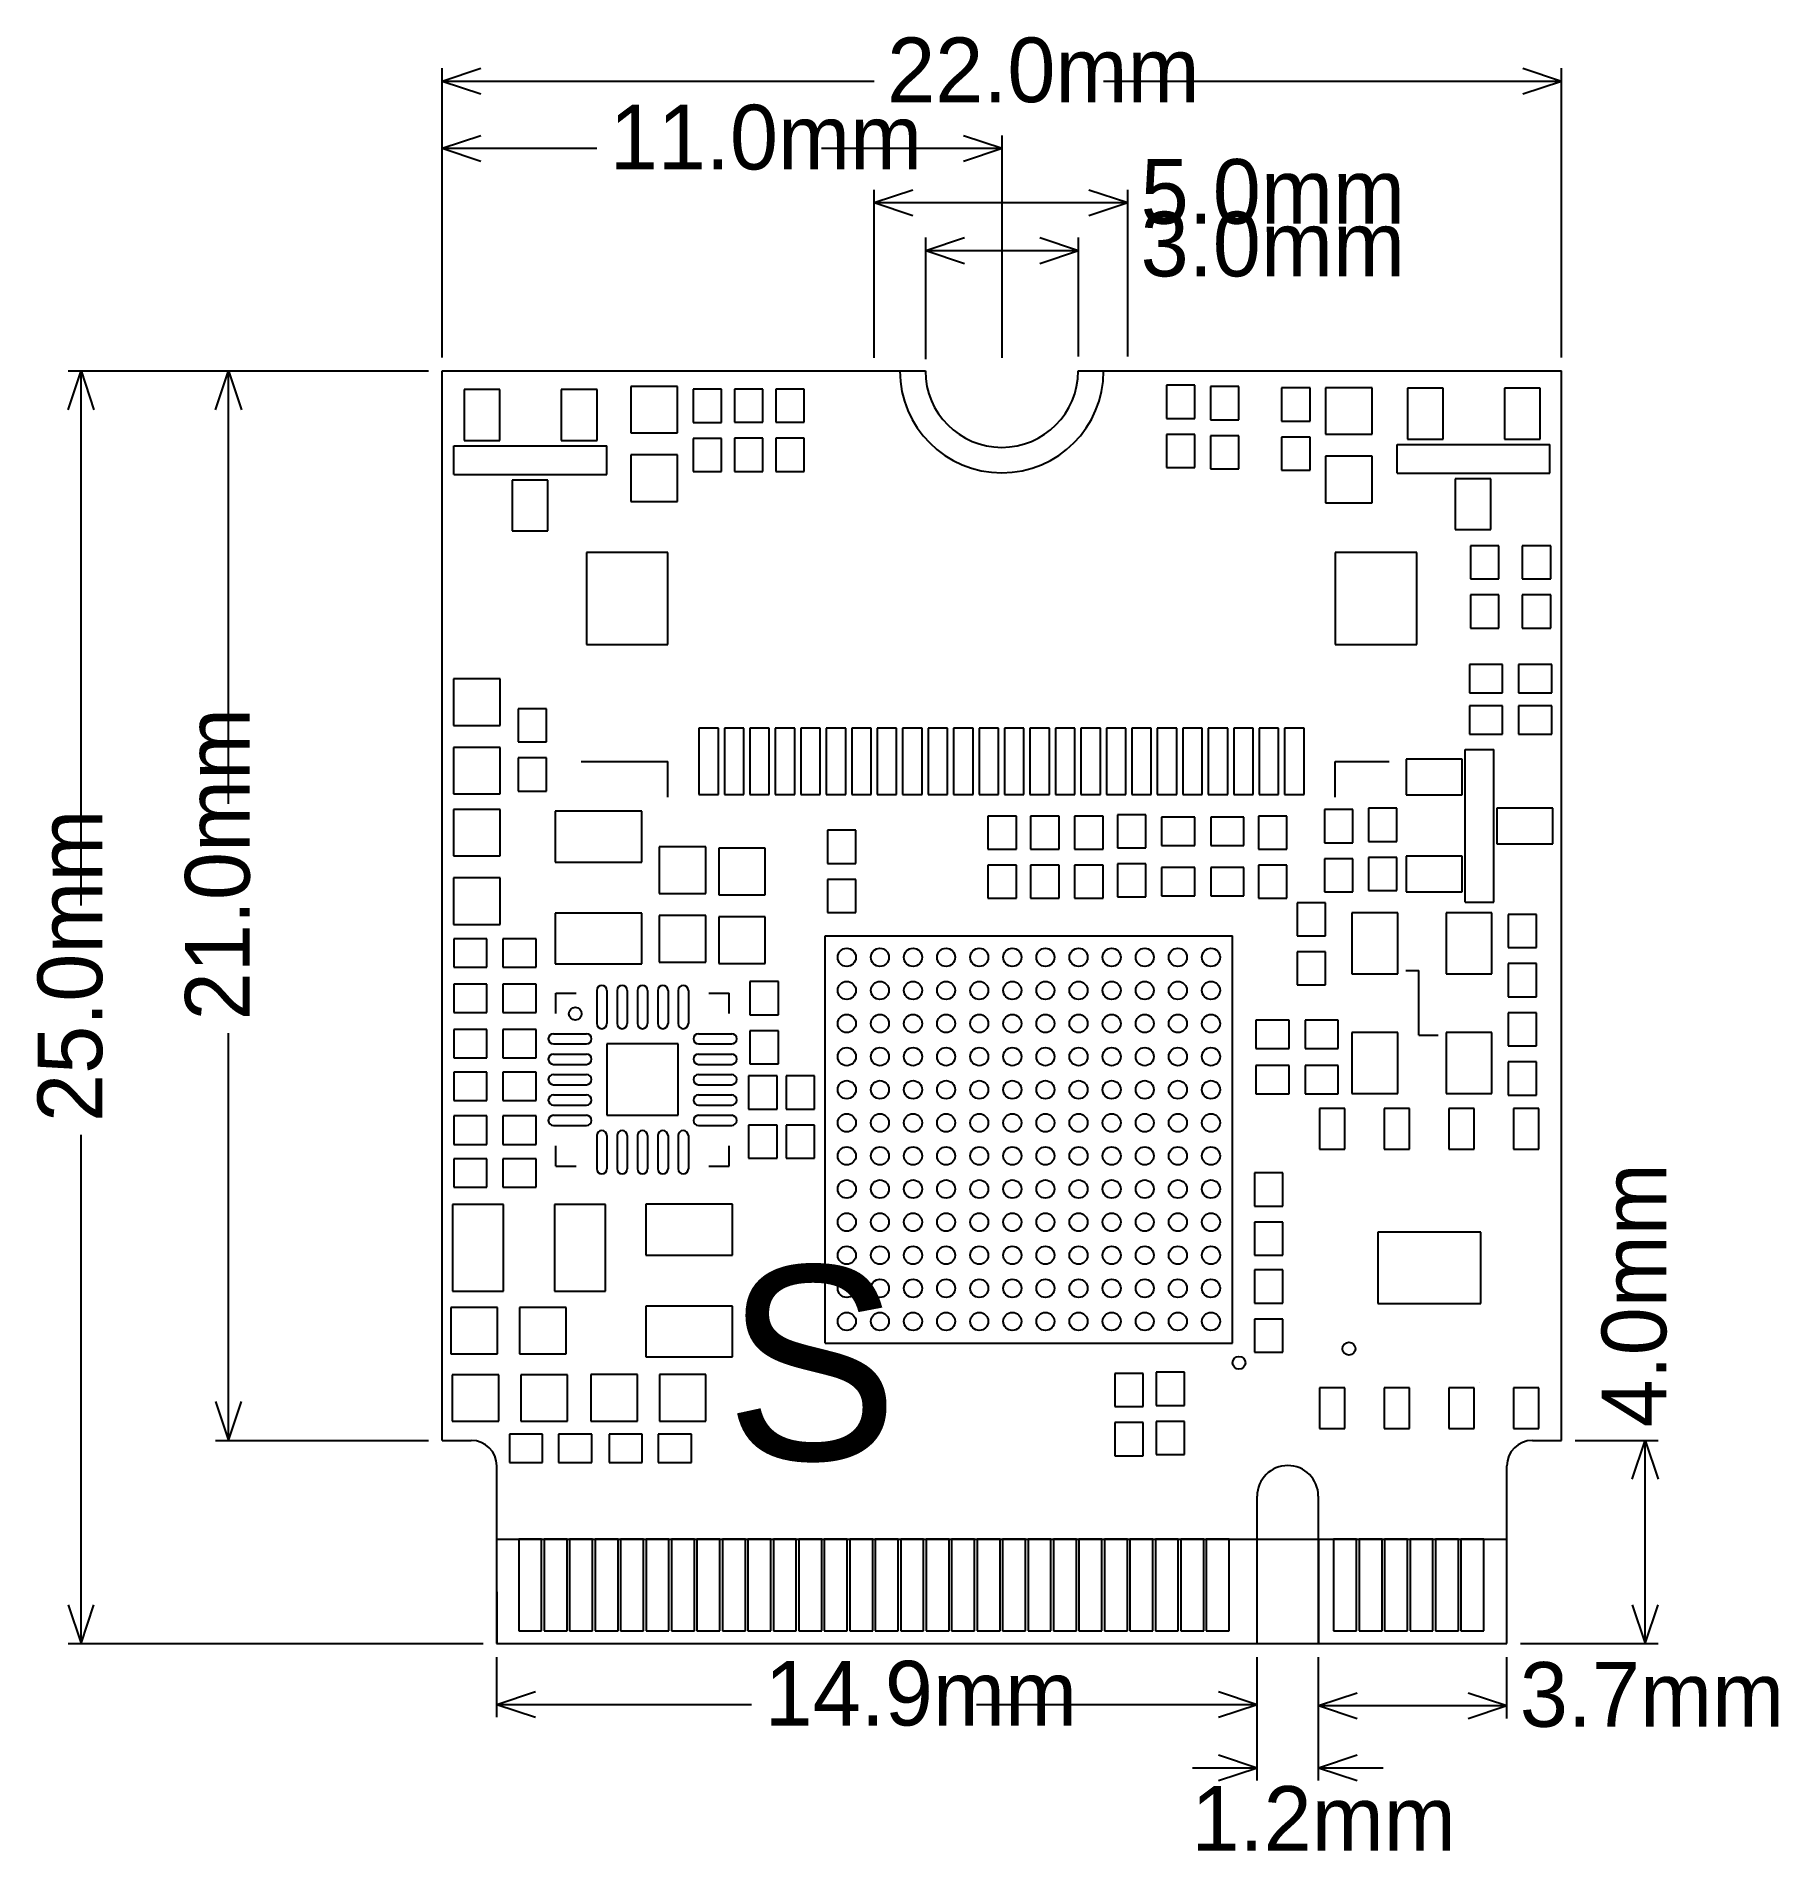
# Model space of a CAD drawing. Header units: millimetres. Extents: x -0.4 to 33.8, y 0 to 35.9.
import ezdxf

# ---------------------------------------------------------------- set-up
doc = ezdxf.new("R2010")
doc.units = ezdxf.units.MM
for name, color, linetype in [('KeepOutLayer', 6, 'Continuous'), ('TopOverlay', 2, 'Continuous'), ('TopSolder', 216, 'Continuous')]:
    doc.layers.add(name, color=color, linetype=linetype)

msp = doc.modelspace()

# ---------------------------------------------------------------- texts
at = {"layer": 'TopOverlay'}
for s, p in [('22.0mm', (16.283, 34.586)), ('11.0mm', (10.836, 33.266)), ('5.0mm', (21.26, 32.199)), ('3.0mm', (21.26, 31.166)), ('14.9mm', (13.877, 2.709)), ('3.7mm', (28.705, 2.684)), ('1.2mm', (22.258, 0.248))]:
    msp.add_text(s, height=1.27, dxfattribs=at).set_placement(p)
for s, height, rotation, p in [('21.0mm', 1.27, 90, (3.768, 16.556)), ('25.0mm', 1.27, 90, (0.872, 14.561)), ('4.0mm', 1.27, 90, (31.581, 8.562)), ('S', 3.81, 360, (13.106, 7.925))]:
    msp.add_text(s, height=height, rotation=rotation, dxfattribs=at).set_placement(p)

# ---------------------------------------------------------------- blocks, each defined once
blk = doc.blocks.new('SOT_23_3_________8')
at = {"layer": 'TopOverlay'}
for p, q in [((-0.254, -1.494), (-0.254, 1.506)), ((0.308, 1.506), (-0.254, 1.506)), ((0.308, 1.506), (-0.211, 1.506)), ((0.308, -1.494), (0.308, 1.506)), ((0.308, -1.494), (-0.254, -1.494)), ((0.308, -1.494), (-0.211, -1.494))]:
    blk.add_line(p, q, dxfattribs=at)
at = {"layer": 'TopSolder'}
for p, q in [((-0.363, 1.316), (-1.364, 1.316)), ((-1.364, 1.316), (-1.364, 0.614)), ((-0.363, 0.614), (-0.363, 1.316)), ((-1.364, 0.614), (-0.363, 0.614)), ((1.415, 0.351), (0.414, 0.351)), ((0.414, 0.351), (0.414, -0.351)), ((1.415, -0.351), (1.415, 0.351)), ((0.414, -0.351), (1.415, -0.351)), ((-0.363, -0.589), (-1.364, -0.589)), ((-1.364, -0.589), (-1.364, -1.291)), ((-0.363, -1.291), (-0.363, -0.589)), ((-1.364, -1.291), (-0.363, -1.291))]:
    blk.add_line(p, q, dxfattribs=at)
for centre in [(-0.864, 0.965), (0.914, 0), (-0.864, -0.94)]:
    blk.add_circle(centre, 0, dxfattribs=at)
blk = doc.blocks.new('C0603_M_9')
at = {"layer": 'TopSolder'}
for p, q in [((0.432, 0.457), (-0.483, 0.457)), ((-0.483, 0.457), (-0.483, -0.457)), ((0.432, -0.457), (0.432, 0.457)), ((1.778, 0.457), (0.864, 0.457)), ((0.864, 0.457), (0.864, -0.457)), ((1.778, -0.457), (1.778, 0.457)), ((-0.483, -0.457), (0.432, -0.457)), ((0.864, -0.457), (1.778, -0.457))]:
    blk.add_line(p, q, dxfattribs=at)
for centre in [(-0.025, 0), (1.321, 0)]:
    blk.add_circle(centre, 0, dxfattribs=at)
blk = doc.blocks.new('C0603_M_10')
at = {"layer": 'TopSolder'}
for p, q in [((0.432, 0.457), (-0.483, 0.457)), ((-0.483, 0.457), (-0.483, -0.457)), ((0.432, -0.457), (0.432, 0.457)), ((1.778, 0.457), (0.864, 0.457)), ((0.864, 0.457), (0.864, -0.457)), ((1.778, -0.457), (1.778, 0.457)), ((-0.483, -0.457), (0.432, -0.457)), ((0.864, -0.457), (1.778, -0.457))]:
    blk.add_line(p, q, dxfattribs=at)
for centre in [(-0.025, 0), (1.321, 0)]:
    blk.add_circle(centre, 0, dxfattribs=at)
blk = doc.blocks.new('WSON8_6_5__11')
at = {"layer": 'TopOverlay'}
blk.add_circle((-1.727, 1.575), 0.127, dxfattribs=at)
at = {"layer": 'TopSolder'}
for p, q in [((-3.296, 2.155), (-3.296, 1.655)), ((-2.496, 2.155), (-3.296, 2.155)), ((-2.496, 1.655), (-2.496, 2.155)), ((2.191, 2.155), (2.191, 1.655)), ((2.991, 2.155), (2.191, 2.155)), ((2.991, 1.655), (2.991, 2.155)), ((-3.296, 1.655), (-2.496, 1.655)), ((2.191, 1.655), (2.991, 1.655)), ((-3.296, 0.885), (-3.296, 0.385)), ((-2.496, 0.885), (-3.296, 0.885)), ((-2.496, 0.385), (-2.496, 0.885)), ((2.191, 0.885), (2.191, 0.385)), ((2.991, 0.885), (2.191, 0.885)), ((2.991, 0.385), (2.991, 0.885)), ((-3.296, 0.385), (-2.496, 0.385)), ((2.191, 0.385), (2.991, 0.385)), ((-3.296, -0.385), (-3.296, -0.885)), ((-2.496, -0.385), (-3.296, -0.385)), ((-2.496, -0.885), (-2.496, -0.385)), ((2.191, -0.385), (2.191, -0.885)), ((2.991, -0.385), (2.191, -0.385)), ((2.991, -0.885), (2.991, -0.385)), ((-3.296, -0.885), (-2.496, -0.885)), ((2.191, -0.885), (2.991, -0.885)), ((-3.296, -1.655), (-3.296, -2.155)), ((-2.496, -1.655), (-3.296, -1.655)), ((-2.496, -2.155), (-2.496, -1.655)), ((2.191, -1.655), (2.191, -2.155)), ((2.991, -1.655), (2.191, -1.655)), ((2.991, -2.155), (2.991, -1.655)), ((-3.296, -2.155), (-2.496, -2.155)), ((2.191, -2.155), (2.991, -2.155))]:
    blk.add_line(p, q, dxfattribs=at)
for centre in [(-2.896, 1.905), (2.591, 1.905), (-2.896, 0.635), (2.591, 0.635), (-2.896, -0.635), (2.591, -0.635), (-2.896, -1.905), (2.591, -1.905)]:
    blk.add_circle(centre, 0, dxfattribs=at)
blk = doc.blocks.new('XTAL_3225_12')
at = {"layer": 'TopOverlay'}
for p, q in [((2.032, 1.141), (2.032, 1.522)), ((2.032, 1.141), (0.762, 1.141)), ((0.762, 0.887), (0.762, 1.141))]:
    blk.add_line(p, q, dxfattribs=at)
at = {"layer": 'TopSolder'}
for p, q in [((0.825, 2.575), (-0.375, 2.575)), ((-0.375, 2.575), (-0.375, 1.675)), ((0.825, 1.675), (0.825, 2.575)), ((3.175, 2.575), (1.975, 2.575)), ((1.975, 2.575), (1.975, 1.675)), ((3.175, 1.675), (3.175, 2.575)), ((-0.375, 1.675), (0.825, 1.675)), ((1.975, 1.675), (3.175, 1.675)), ((0.825, 0.725), (-0.375, 0.725)), ((-0.375, 0.725), (-0.375, -0.175)), ((0.825, -0.175), (0.825, 0.725)), ((3.175, 0.725), (1.975, 0.725)), ((1.975, 0.725), (1.975, -0.175)), ((3.175, -0.175), (3.175, 0.725)), ((-0.375, -0.175), (0.825, -0.175)), ((1.975, -0.175), (3.175, -0.175))]:
    blk.add_line(p, q, dxfattribs=at)
for centre in [(0.225, 2.125), (2.575, 2.125), (0.225, 0.275), (2.575, 0.275)]:
    blk.add_circle(centre, 0, dxfattribs=at)
blk = doc.blocks.new('SOT_23_3_________13')
at = {"layer": 'TopOverlay'}
for p, q in [((-0.254, 1.506), (0.308, 1.506)), ((-0.254, -1.494), (-0.254, 1.506)), ((-0.211, 1.506), (0.308, 1.506)), ((0.308, -1.494), (0.308, 1.506)), ((-0.254, -1.494), (0.308, -1.494)), ((-0.211, -1.494), (0.308, -1.494))]:
    blk.add_line(p, q, dxfattribs=at)
at = {"layer": 'TopSolder'}
for p, q in [((-0.313, 1.316), (-1.414, 1.316)), ((-1.414, 1.316), (-1.414, 0.614)), ((-0.313, 0.614), (-0.313, 1.316)), ((-1.414, 0.614), (-0.313, 0.614)), ((1.465, 0.351), (0.364, 0.351)), ((0.364, 0.351), (0.364, -0.351)), ((1.465, -0.351), (1.465, 0.351)), ((0.364, -0.351), (1.465, -0.351)), ((-0.313, -0.589), (-1.414, -0.589)), ((-1.414, -0.589), (-1.414, -1.291)), ((-0.313, -1.291), (-0.313, -0.589)), ((-1.414, -1.291), (-0.313, -1.291))]:
    blk.add_line(p, q, dxfattribs=at)
for centre in [(-0.864, 0.965), (0.914, 0), (-0.864, -0.94)]:
    blk.add_circle(centre, 0, dxfattribs=at)
blk = doc.blocks.new('SOT_23_3_________14')
at = {"layer": 'TopOverlay'}
for p, q in [((0.308, 1.506), (-0.254, 1.506)), ((-0.254, -1.494), (-0.254, 1.506)), ((0.308, 1.506), (-0.211, 1.506)), ((0.308, -1.494), (0.308, 1.506)), ((0.308, -1.494), (-0.254, -1.494)), ((0.308, -1.494), (-0.211, -1.494))]:
    blk.add_line(p, q, dxfattribs=at)
at = {"layer": 'TopSolder'}
for p, q in [((-0.363, 1.316), (-1.364, 1.316)), ((-1.364, 1.316), (-1.364, 0.614)), ((-0.363, 0.614), (-0.363, 1.316)), ((-1.364, 0.614), (-0.363, 0.614)), ((1.415, 0.351), (0.414, 0.351)), ((0.414, 0.351), (0.414, -0.351)), ((1.415, -0.351), (1.415, 0.351)), ((0.414, -0.351), (1.415, -0.351)), ((-0.363, -0.589), (-1.364, -0.589)), ((-1.364, -0.589), (-1.364, -1.291)), ((-0.363, -1.291), (-0.363, -0.589)), ((-1.364, -1.291), (-0.363, -1.291))]:
    blk.add_line(p, q, dxfattribs=at)
for centre in [(-0.864, 0.965), (0.914, 0), (-0.864, -0.94)]:
    blk.add_circle(centre, 0, dxfattribs=at)
blk = doc.blocks.new('QFN20_3_3_15')
at = {"layer": 'TopOverlay'}
for p, q in [((-1.7, 1.3), (-1.7, 1.7)), ((-1.7, 1.7), (-1.3, 1.7)), ((1.3, 1.7), (1.7, 1.7)), ((1.7, 1.3), (1.7, 1.7)), ((-1.7, -1.7), (-1.7, -1.3)), ((1.7, -1.7), (1.7, -1.3)), ((-1.7, -1.7), (-1.3, -1.7)), ((1.3, -1.7), (1.7, -1.7))]:
    blk.add_line(p, q, dxfattribs=at)
blk.add_circle((-1.321, 1.295), 0.125, dxfattribs=at)
at = {"layer": 'TopSolder'}
for p, q in [((-0.9, 1.75), (-0.9, 1.1)), ((-0.7, 1.75), (-0.7, 1.1)), ((-0.5, 1.75), (-0.5, 1.1)), ((-0.3, 1.75), (-0.3, 1.1)), ((-0.1, 1.75), (-0.1, 1.1)), ((0.1, 1.75), (0.1, 1.1)), ((0.3, 1.75), (0.3, 1.1)), ((0.5, 1.75), (0.5, 1.1)), ((0.7, 1.75), (0.7, 1.1)), ((0.9, 1.75), (0.9, 1.1)), ((-1.75, 0.9), (-1.1, 0.9)), ((1.1, 0.9), (1.75, 0.9)), ((-1.75, 0.7), (-1.1, 0.7)), ((-1.75, 0.5), (-1.1, 0.5)), ((-0.7, 0.7), (-0.7, -0.7)), ((0.7, 0.7), (-0.7, 0.7)), ((0.7, -0.7), (0.7, 0.7)), ((1.1, 0.7), (1.75, 0.7)), ((1.1, 0.5), (1.75, 0.5)), ((-1.75, 0.3), (-1.1, 0.3)), ((-1.75, 0.1), (-1.1, 0.1)), ((1.1, 0.3), (1.75, 0.3)), ((1.1, 0.1), (1.75, 0.1)), ((-1.75, -0.1), (-1.1, -0.1)), ((-1.75, -0.3), (-1.1, -0.3)), ((1.1, -0.1), (1.75, -0.1)), ((1.1, -0.3), (1.75, -0.3)), ((-1.75, -0.5), (-1.1, -0.5)), ((-1.75, -0.7), (-1.1, -0.7)), ((-0.7, -0.7), (0.7, -0.7)), ((1.1, -0.5), (1.75, -0.5)), ((1.1, -0.7), (1.75, -0.7)), ((-1.75, -0.9), (-1.1, -0.9)), ((1.1, -0.9), (1.75, -0.9)), ((-0.9, -1.1), (-0.9, -1.75)), ((-0.7, -1.1), (-0.7, -1.75)), ((-0.5, -1.1), (-0.5, -1.75)), ((-0.3, -1.1), (-0.3, -1.75)), ((-0.1, -1.1), (-0.1, -1.75)), ((0.1, -1.1), (0.1, -1.75)), ((0.3, -1.1), (0.3, -1.75)), ((0.5, -1.1), (0.5, -1.75)), ((0.7, -1.1), (0.7, -1.75)), ((0.9, -1.1), (0.9, -1.75))]:
    blk.add_line(p, q, dxfattribs=at)
for centre in [(-0.8, 1.425), (-0.4, 1.425), (0, 1.425), (0.4, 1.425), (0.8, 1.425), (-1.425, 0.8), (1.425, 0.8), (-1.425, 0.4), (1.425, 0.4), (-1.425, 0), (0, 0), (1.425, 0), (-1.425, -0.4), (1.425, -0.4), (-1.425, -0.8), (1.425, -0.8), (-0.8, -1.425), (-0.4, -1.425), (0, -1.425), (0.4, -1.425), (0.8, -1.425)]:
    blk.add_circle(centre, 0, dxfattribs=at)
for centre, start, end in [((-0.8, 1.75), 0, 180), ((-0.4, 1.75), 0, 180), ((0, 1.75), 0, 180), ((0.4, 1.75), 0, 180), ((0.8, 1.75), 0, 180), ((-0.8, 1.1), 180, 0), ((-0.4, 1.1), 180, 0), ((0, 1.1), 180, 0), ((0.4, 1.1), 180, 0), ((0.8, 1.1), 180, 0), ((-1.75, 0.8), 90, 270), ((-1.1, 0.8), 270, 90), ((1.1, 0.8), 90, 270), ((1.75, 0.8), 270, 90), ((-1.75, 0.4), 90, 270), ((-1.1, 0.4), 270, 90), ((1.1, 0.4), 90, 270), ((1.75, 0.4), 270, 90), ((-1.75, 0), 90, 270), ((-1.1, 0), 270, 90), ((1.1, 0), 90, 270), ((1.75, 0), 270, 90), ((-1.75, -0.4), 90, 270), ((-1.1, -0.4), 270, 90), ((1.1, -0.4), 90, 270), ((1.75, -0.4), 270, 90), ((-1.75, -0.8), 90, 270), ((-1.1, -0.8), 270, 90), ((1.1, -0.8), 90, 270), ((1.75, -0.8), 270, 90), ((-0.8, -1.1), 0, 180), ((-0.4, -1.1), 0, 180), ((0, -1.1), 0, 180), ((0.4, -1.1), 0, 180), ((0.8, -1.1), 0, 180), ((-0.8, -1.75), 180, 0), ((-0.4, -1.75), 180, 0), ((0, -1.75), 180, 0), ((0.4, -1.75), 180, 0), ((0.8, -1.75), 180, 0)]:
    blk.add_arc(centre, 0.1, start, end, dxfattribs=at)
blk = doc.blocks.new('BGA144_16')
at = {"layer": 'TopOverlay'}
for p, q in [((-4, 4), (-4, -4)), ((4, 4), (-4, 4)), ((4, 4), (4, -4)), ((4, -4), (-4, -4))]:
    blk.add_line(p, q, dxfattribs=at)
blk.add_circle((-4.125, 4.388), 0.125, dxfattribs=at)
at = {"layer": 'TopSolder'}
for centre in [(-3.575, 3.575), (-2.925, 3.575), (-2.275, 3.575), (-1.625, 3.575), (-0.975, 3.575), (-0.325, 3.575), (0.325, 3.575), (0.975, 3.575), (1.625, 3.575), (2.275, 3.575), (2.925, 3.575), (3.575, 3.575), (-3.575, 2.925), (-2.925, 2.925), (-2.275, 2.925), (-1.625, 2.925), (-0.975, 2.925), (-0.325, 2.925), (0.325, 2.925), (0.975, 2.925), (1.625, 2.925), (2.275, 2.925), (2.925, 2.925), (3.575, 2.925), (-3.575, 2.275), (-2.925, 2.275), (-2.275, 2.275), (-1.625, 2.275), (-0.975, 2.275), (-0.325, 2.275), (0.325, 2.275), (0.975, 2.275), (1.625, 2.275), (2.275, 2.275), (2.925, 2.275), (3.575, 2.275), (-3.575, 1.625), (-2.925, 1.625), (-2.275, 1.625), (-1.625, 1.625), (-0.975, 1.625), (-0.325, 1.625), (0.325, 1.625), (0.975, 1.625), (1.625, 1.625), (2.275, 1.625), (2.925, 1.625), (3.575, 1.625), (-3.575, 0.975), (-2.925, 0.975), (-2.275, 0.975), (-1.625, 0.975), (-0.975, 0.975), (-0.325, 0.975), (0.325, 0.975), (0.975, 0.975), (1.625, 0.975), (2.275, 0.975), (2.925, 0.975), (3.575, 0.975), (-3.575, 0.325), (-2.925, 0.325), (-2.275, 0.325), (-1.625, 0.325), (-0.975, 0.325), (-0.325, 0.325), (0.325, 0.325), (0.975, 0.325), (1.625, 0.325), (2.275, 0.325), (2.925, 0.325), (3.575, 0.325), (-3.575, -0.325), (-2.925, -0.325), (-2.275, -0.325), (-1.625, -0.325), (-0.975, -0.325), (-0.325, -0.325), (0.325, -0.325), (0.975, -0.325), (1.625, -0.325), (2.275, -0.325), (2.925, -0.325), (3.575, -0.325), (-3.575, -0.975), (-2.925, -0.975), (-2.275, -0.975), (-1.625, -0.975), (-0.975, -0.975), (-0.325, -0.975), (0.325, -0.975), (0.975, -0.975), (1.625, -0.975), (2.275, -0.975), (2.925, -0.975), (3.575, -0.975), (-3.575, -1.625), (-2.925, -1.625), (-2.275, -1.625), (-1.625, -1.625), (-0.975, -1.625), (-0.325, -1.625), (0.325, -1.625), (0.975, -1.625), (1.625, -1.625), (2.275, -1.625), (2.925, -1.625), (3.575, -1.625), (-3.575, -2.275), (-2.925, -2.275), (-2.275, -2.275), (-1.625, -2.275), (-0.975, -2.275), (-0.325, -2.275), (0.325, -2.275), (0.975, -2.275), (1.625, -2.275), (2.275, -2.275), (2.925, -2.275), (3.575, -2.275), (-3.575, -2.925), (-2.925, -2.925), (-2.275, -2.925), (-1.625, -2.925), (-0.975, -2.925), (-0.325, -2.925), (0.325, -2.925), (0.975, -2.925), (1.625, -2.925), (2.275, -2.925), (2.925, -2.925), (3.575, -2.925), (-3.575, -3.575), (-2.925, -3.575), (-2.275, -3.575), (-1.625, -3.575), (-0.975, -3.575), (-0.325, -3.575), (0.325, -3.575), (0.975, -3.575), (1.625, -3.575), (2.275, -3.575), (2.925, -3.575), (3.575, -3.575)]:
    blk.add_circle(centre, 0.178, dxfattribs=at)
blk = doc.blocks.new('R0402_M_17')
at = {"layer": 'TopSolder'}
for p, q in [((-0.808, 0.279), (-0.808, -0.279)), ((-0.157, 0.279), (-0.808, 0.279)), ((-0.157, -0.279), (-0.157, 0.279)), ((0.157, 0.279), (0.157, -0.279)), ((0.808, 0.279), (0.157, 0.279)), ((0.808, -0.279), (0.808, 0.279)), ((-0.808, -0.279), (-0.157, -0.279)), ((0.157, -0.279), (0.808, -0.279))]:
    blk.add_line(p, q, dxfattribs=at)
for centre in [(-0.483, 0), (0.483, 0)]:
    blk.add_circle(centre, 0, dxfattribs=at)
blk = doc.blocks.new('R0402_M_18')
at = {"layer": 'TopSolder'}
for p, q in [((-0.808, 0.279), (-0.808, -0.279)), ((-0.157, 0.279), (-0.808, 0.279)), ((-0.157, -0.279), (-0.157, 0.279)), ((0.157, 0.279), (0.157, -0.279)), ((0.808, 0.279), (0.157, 0.279)), ((0.808, -0.279), (0.808, 0.279)), ((-0.808, -0.279), (-0.157, -0.279)), ((0.157, -0.279), (0.808, -0.279))]:
    blk.add_line(p, q, dxfattribs=at)
for centre in [(-0.483, 0), (0.483, 0)]:
    blk.add_circle(centre, 0, dxfattribs=at)
blk = doc.blocks.new('R0402_M_19')
at = {"layer": 'TopSolder'}
for p, q in [((-0.808, 0.279), (-0.808, -0.279)), ((-0.157, 0.279), (-0.808, 0.279)), ((-0.157, -0.279), (-0.157, 0.279)), ((0.157, 0.279), (0.157, -0.279)), ((0.808, 0.279), (0.157, 0.279)), ((0.808, -0.279), (0.808, 0.279)), ((-0.808, -0.279), (-0.157, -0.279)), ((0.157, -0.279), (0.808, -0.279))]:
    blk.add_line(p, q, dxfattribs=at)
for centre in [(-0.483, 0), (0.483, 0)]:
    blk.add_circle(centre, 0, dxfattribs=at)
blk = doc.blocks.new('R0402_M_20')
at = {"layer": 'TopSolder'}
for p, q in [((-0.808, 0.279), (-0.808, -0.279)), ((-0.157, 0.279), (-0.808, 0.279)), ((-0.157, -0.279), (-0.157, 0.279)), ((0.157, 0.279), (0.157, -0.279)), ((0.808, 0.279), (0.157, 0.279)), ((0.808, -0.279), (0.808, 0.279)), ((-0.808, -0.279), (-0.157, -0.279)), ((0.157, -0.279), (0.808, -0.279))]:
    blk.add_line(p, q, dxfattribs=at)
for centre in [(-0.483, 0), (0.483, 0)]:
    blk.add_circle(centre, 0, dxfattribs=at)
blk = doc.blocks.new('R0402_M_21')
at = {"layer": 'TopSolder'}
for p, q in [((-0.808, 0.279), (-0.808, -0.279)), ((-0.157, 0.279), (-0.808, 0.279)), ((-0.157, -0.279), (-0.157, 0.279)), ((0.157, 0.279), (0.157, -0.279)), ((0.808, 0.279), (0.157, 0.279)), ((0.808, -0.279), (0.808, 0.279)), ((-0.808, -0.279), (-0.157, -0.279)), ((0.157, -0.279), (0.808, -0.279))]:
    blk.add_line(p, q, dxfattribs=at)
for centre in [(-0.483, 0), (0.483, 0)]:
    blk.add_circle(centre, 0, dxfattribs=at)
blk = doc.blocks.new('R0402_M_22')
at = {"layer": 'TopSolder'}
for p, q in [((-0.808, 0.279), (-0.808, -0.279)), ((-0.157, 0.279), (-0.808, 0.279)), ((-0.157, -0.279), (-0.157, 0.279)), ((0.157, 0.279), (0.157, -0.279)), ((0.808, 0.279), (0.157, 0.279)), ((0.808, -0.279), (0.808, 0.279)), ((-0.808, -0.279), (-0.157, -0.279)), ((0.157, -0.279), (0.808, -0.279))]:
    blk.add_line(p, q, dxfattribs=at)
for centre in [(-0.483, 0), (0.483, 0)]:
    blk.add_circle(centre, 0, dxfattribs=at)
blk = doc.blocks.new('R0402_M_23')
at = {"layer": 'TopSolder'}
for p, q in [((-0.808, 0.279), (-0.808, -0.279)), ((-0.157, 0.279), (-0.808, 0.279)), ((-0.157, -0.279), (-0.157, 0.279)), ((0.157, 0.279), (0.157, -0.279)), ((0.808, 0.279), (0.157, 0.279)), ((0.808, -0.279), (0.808, 0.279)), ((-0.808, -0.279), (-0.157, -0.279)), ((0.157, -0.279), (0.808, -0.279))]:
    blk.add_line(p, q, dxfattribs=at)
for centre in [(-0.483, 0), (0.483, 0)]:
    blk.add_circle(centre, 0, dxfattribs=at)
blk = doc.blocks.new('R0402_M_24')
at = {"layer": 'TopSolder'}
for p, q in [((-0.808, 0.279), (-0.808, -0.279)), ((-0.157, 0.279), (-0.808, 0.279)), ((-0.157, -0.279), (-0.157, 0.279)), ((0.157, 0.279), (0.157, -0.279)), ((0.808, 0.279), (0.157, 0.279)), ((0.808, -0.279), (0.808, 0.279)), ((-0.808, -0.279), (-0.157, -0.279)), ((0.157, -0.279), (0.808, -0.279))]:
    blk.add_line(p, q, dxfattribs=at)
for centre in [(-0.483, 0), (0.483, 0)]:
    blk.add_circle(centre, 0, dxfattribs=at)
blk = doc.blocks.new('R0402_M_25')
at = {"layer": 'TopSolder'}
for p, q in [((-0.808, 0.279), (-0.808, -0.279)), ((-0.157, 0.279), (-0.808, 0.279)), ((-0.157, -0.279), (-0.157, 0.279)), ((0.157, 0.279), (0.157, -0.279)), ((0.808, 0.279), (0.157, 0.279)), ((0.808, -0.279), (0.808, 0.279)), ((-0.808, -0.279), (-0.157, -0.279)), ((0.157, -0.279), (0.808, -0.279))]:
    blk.add_line(p, q, dxfattribs=at)
for centre in [(-0.483, 0), (0.483, 0)]:
    blk.add_circle(centre, 0, dxfattribs=at)
blk = doc.blocks.new('R0402_M_26')
at = {"layer": 'TopSolder'}
for p, q in [((-0.808, 0.279), (-0.808, -0.279)), ((-0.157, 0.279), (-0.808, 0.279)), ((-0.157, -0.279), (-0.157, 0.279)), ((0.157, 0.279), (0.157, -0.279)), ((0.808, 0.279), (0.157, 0.279)), ((0.808, -0.279), (0.808, 0.279)), ((-0.808, -0.279), (-0.157, -0.279)), ((0.157, -0.279), (0.808, -0.279))]:
    blk.add_line(p, q, dxfattribs=at)
for centre in [(-0.483, 0), (0.483, 0)]:
    blk.add_circle(centre, 0, dxfattribs=at)
blk = doc.blocks.new('0806L_27')
at = {"layer": 'TopSolder'}
for p, q in [((-0.5, 0.85), (-0.5, -0.85)), ((0.5, 0.85), (-0.5, 0.85)), ((0.5, -0.85), (0.5, 0.85)), ((1.5, 0.85), (1.5, -0.85)), ((2.5, 0.85), (1.5, 0.85)), ((2.5, -0.85), (2.5, 0.85)), ((-0.5, -0.85), (0.5, -0.85)), ((1.5, -0.85), (2.5, -0.85))]:
    blk.add_line(p, q, dxfattribs=at)
for centre in [(0, 0), (2, 0)]:
    blk.add_circle(centre, 0, dxfattribs=at)
blk = doc.blocks.new('0806L_28')
at = {"layer": 'TopSolder'}
for p, q in [((-0.5, 0.85), (-0.5, -0.85)), ((0.5, 0.85), (-0.5, 0.85)), ((0.5, -0.85), (0.5, 0.85)), ((1.5, 0.85), (1.5, -0.85)), ((2.5, 0.85), (1.5, 0.85)), ((2.5, -0.85), (2.5, 0.85)), ((-0.5, -0.85), (0.5, -0.85)), ((1.5, -0.85), (2.5, -0.85))]:
    blk.add_line(p, q, dxfattribs=at)
for centre in [(0, 0), (2, 0)]:
    blk.add_circle(centre, 0, dxfattribs=at)
blk = doc.blocks.new('0806L_29')
at = {"layer": 'TopSolder'}
for p, q in [((-0.5, 0.85), (-0.5, -0.85)), ((0.5, 0.85), (-0.5, 0.85)), ((0.5, -0.85), (0.5, 0.85)), ((1.5, 0.85), (1.5, -0.85)), ((2.5, 0.85), (1.5, 0.85)), ((2.5, -0.85), (2.5, 0.85)), ((-0.5, -0.85), (0.5, -0.85)), ((1.5, -0.85), (2.5, -0.85))]:
    blk.add_line(p, q, dxfattribs=at)
for centre in [(0, 0), (2, 0)]:
    blk.add_circle(centre, 0, dxfattribs=at)
blk = doc.blocks.new('M2_67P0R50_MALE_30')
at = {"layer": 'TopSolder'}
for p, q in [((-0.676, 1.247), (-0.679, -0.8)), ((19.155, 1.247), (-0.676, 1.247)), ((19.158, -0.8), (19.155, 1.247)), ((-0.226, 0.996), (-0.226, -0.805)), ((0.225, 0.996), (-0.226, 0.996)), ((0.225, -0.805), (0.225, 0.996)), ((0.274, 0.996), (0.274, -0.805)), ((0.725, 0.996), (0.274, 0.996)), ((0.725, -0.805), (0.725, 0.996)), ((0.774, 0.996), (0.774, -0.805)), ((1.225, 0.996), (0.774, 0.996)), ((1.225, -0.805), (1.225, 0.996)), ((1.274, 0.996), (1.274, -0.805)), ((1.725, 0.996), (1.274, 0.996)), ((1.725, -0.805), (1.725, 0.996)), ((1.774, 0.996), (1.774, -0.805)), ((2.225, 0.996), (1.774, 0.996)), ((2.225, -0.805), (2.225, 0.996)), ((2.274, 0.996), (2.274, -0.805)), ((2.725, 0.996), (2.274, 0.996)), ((2.725, -0.805), (2.725, 0.996)), ((4.774, 0.996), (4.774, -0.805)), ((5.225, 0.996), (4.774, 0.996)), ((5.225, -0.805), (5.225, 0.996)), ((5.274, 0.996), (5.274, -0.805)), ((5.725, 0.996), (5.274, 0.996)), ((5.725, -0.805), (5.725, 0.996)), ((5.774, 0.996), (5.774, -0.805)), ((6.225, 0.996), (5.774, 0.996)), ((6.225, -0.805), (6.225, 0.996)), ((6.274, 0.996), (6.274, -0.805)), ((6.725, 0.996), (6.274, 0.996)), ((6.725, -0.805), (6.725, 0.996)), ((6.774, 0.996), (6.774, -0.805)), ((7.225, 0.996), (6.774, 0.996)), ((7.225, -0.805), (7.225, 0.996)), ((7.274, 0.996), (7.274, -0.805)), ((7.725, 0.996), (7.274, 0.996)), ((7.725, -0.805), (7.725, 0.996)), ((7.774, 0.996), (7.774, -0.805)), ((8.225, 0.996), (7.774, 0.996)), ((8.225, -0.805), (8.225, 0.996)), ((8.274, 0.996), (8.274, -0.805)), ((8.725, 0.996), (8.274, 0.996)), ((8.725, -0.805), (8.725, 0.996)), ((8.774, 0.996), (8.774, -0.805)), ((9.225, 0.996), (8.774, 0.996)), ((9.225, -0.805), (9.225, 0.996)), ((9.274, 0.996), (9.274, -0.805)), ((9.725, 0.996), (9.274, 0.996)), ((9.725, -0.805), (9.725, 0.996)), ((9.774, 0.996), (9.774, -0.805)), ((10.225, 0.996), (9.774, 0.996)), ((10.225, -0.805), (10.225, 0.996)), ((10.274, 0.996), (10.274, -0.805)), ((10.725, 0.996), (10.274, 0.996)), ((10.725, -0.805), (10.725, 0.996)), ((10.774, 0.996), (10.774, -0.805)), ((11.225, 0.996), (10.774, 0.996)), ((11.225, -0.805), (11.225, 0.996)), ((11.274, 0.996), (11.274, -0.805)), ((11.725, 0.996), (11.274, 0.996)), ((11.725, -0.805), (11.725, 0.996)), ((11.774, 0.996), (11.774, -0.805)), ((12.225, 0.996), (11.774, 0.996)), ((12.225, -0.805), (12.225, 0.996)), ((12.274, 0.996), (12.274, -0.805)), ((12.725, 0.996), (12.274, 0.996)), ((12.725, -0.805), (12.725, 0.996)), ((12.774, 0.996), (12.774, -0.805)), ((13.225, 0.996), (12.774, 0.996)), ((13.225, -0.805), (13.225, 0.996)), ((13.274, 0.996), (13.274, -0.805)), ((13.725, 0.996), (13.274, 0.996)), ((13.725, -0.805), (13.725, 0.996)), ((13.774, 0.996), (13.774, -0.805)), ((14.225, 0.996), (13.774, 0.996)), ((14.225, -0.805), (14.225, 0.996)), ((14.274, 0.996), (14.274, -0.805)), ((14.725, 0.996), (14.274, 0.996)), ((14.725, -0.805), (14.725, 0.996)), ((14.774, 0.996), (14.774, -0.805)), ((15.225, 0.996), (14.774, 0.996)), ((15.225, -0.805), (15.225, 0.996)), ((15.274, 0.996), (15.274, -0.805)), ((15.725, 0.996), (15.274, 0.996)), ((15.725, -0.805), (15.725, 0.996)), ((15.774, 0.996), (15.774, -0.805)), ((16.225, 0.996), (15.774, 0.996)), ((16.225, -0.805), (16.225, 0.996)), ((16.274, 0.996), (16.274, -0.805)), ((16.725, 0.996), (16.274, 0.996)), ((16.725, -0.805), (16.725, 0.996)), ((16.774, 0.996), (16.774, -0.805)), ((17.225, 0.996), (16.774, 0.996)), ((17.225, -0.805), (17.225, 0.996)), ((17.274, 0.996), (17.274, -0.805)), ((17.725, 0.996), (17.274, 0.996)), ((17.725, -0.805), (17.725, 0.996)), ((17.774, 0.996), (17.774, -0.805)), ((18.225, 0.996), (17.774, 0.996)), ((18.225, -0.805), (18.225, 0.996)), ((18.274, 0.996), (18.274, -0.805)), ((18.725, 0.996), (18.274, 0.996)), ((18.725, -0.805), (18.725, 0.996)), ((-0.679, -0.8), (19.158, -0.8)), ((-0.226, -0.805), (0.225, -0.805)), ((0.274, -0.805), (0.725, -0.805)), ((0.774, -0.805), (1.225, -0.805)), ((1.274, -0.805), (1.725, -0.805)), ((1.774, -0.805), (2.225, -0.805)), ((2.274, -0.805), (2.725, -0.805)), ((4.774, -0.805), (5.225, -0.805)), ((5.274, -0.805), (5.725, -0.805)), ((5.774, -0.805), (6.225, -0.805)), ((6.274, -0.805), (6.725, -0.805)), ((6.774, -0.805), (7.225, -0.805)), ((7.274, -0.805), (7.725, -0.805)), ((7.774, -0.805), (8.225, -0.805)), ((8.274, -0.805), (8.725, -0.805)), ((8.774, -0.805), (9.225, -0.805)), ((9.274, -0.805), (9.725, -0.805)), ((9.774, -0.805), (10.225, -0.805)), ((10.274, -0.805), (10.725, -0.805)), ((10.774, -0.805), (11.225, -0.805)), ((11.274, -0.805), (11.725, -0.805)), ((11.774, -0.805), (12.225, -0.805)), ((12.274, -0.805), (12.725, -0.805)), ((12.774, -0.805), (13.225, -0.805)), ((13.274, -0.805), (13.725, -0.805)), ((13.774, -0.805), (14.225, -0.805)), ((14.274, -0.805), (14.725, -0.805)), ((14.774, -0.805), (15.225, -0.805)), ((15.274, -0.805), (15.725, -0.805)), ((15.774, -0.805), (16.225, -0.805)), ((16.274, -0.805), (16.725, -0.805)), ((16.774, -0.805), (17.225, -0.805)), ((17.274, -0.805), (17.725, -0.805)), ((17.774, -0.805), (18.225, -0.805)), ((18.274, -0.805), (18.725, -0.805)), ((19.158, -0.8), (19.158, -0.8))]:
    blk.add_line(p, q, dxfattribs=at)
for centre in [(0, 0.095), (0.5, 0.095), (1, 0.095), (1.5, 0.095), (2, 0.095), (2.5, 0.095), (5, 0.095), (5.5, 0.095), (6, 0.095), (6.5, 0.095), (7, 0.095), (7.5, 0.095), (8, 0.095), (8.5, 0.095), (9, 0.095), (9.5, 0.095), (10, 0.095), (10.5, 0.095), (11, 0.095), (11.5, 0.095), (12, 0.095), (12.5, 0.095), (13, 0.095), (13.5, 0.095), (14, 0.095), (14.5, 0.095), (15, 0.095), (15.5, 0.095), (16, 0.095), (16.5, 0.095), (17, 0.095), (17.5, 0.095), (18, 0.095), (18.5, 0.095)]:
    blk.add_circle(centre, 0, dxfattribs=at)
blk = doc.blocks.new('FPC_24P_0_5______________31')
at = {"layer": 'TopOverlay'}
for p, q in [((-6.55, 0.117), (-6.55, -0.583)), ((6.55, 0.117), (6.55, -0.583)), ((-6.55, -0.583), (-7.608, -0.583)), ((8.25, -0.583), (6.55, -0.583))]:
    blk.add_line(p, q, dxfattribs=at)
at = {"layer": 'TopSolder'}
for p, q in [((-5.941, 0.068), (-5.941, -1.234)), ((-5.559, 0.068), (-5.941, 0.068)), ((-5.559, -1.234), (-5.559, 0.068)), ((-5.441, 0.068), (-5.441, -1.234)), ((-5.059, 0.068), (-5.441, 0.068)), ((-5.059, -1.234), (-5.059, 0.068)), ((-4.941, 0.068), (-4.941, -1.234)), ((-4.559, 0.068), (-4.941, 0.068)), ((-4.559, -1.234), (-4.559, 0.068)), ((-4.441, 0.068), (-4.441, -1.234)), ((-4.059, 0.068), (-4.441, 0.068)), ((-4.059, -1.234), (-4.059, 0.068)), ((-3.941, 0.068), (-3.941, -1.234)), ((-3.559, 0.068), (-3.941, 0.068)), ((-3.559, -1.234), (-3.559, 0.068)), ((-3.441, 0.068), (-3.441, -1.234)), ((-3.059, 0.068), (-3.441, 0.068)), ((-3.059, -1.234), (-3.059, 0.068)), ((-2.559, 0.068), (-2.941, 0.068)), ((-2.941, 0.068), (-2.941, -1.234)), ((-2.559, -1.234), (-2.559, 0.068)), ((-2.059, 0.068), (-2.441, 0.068)), ((-2.441, 0.068), (-2.441, -1.234)), ((-2.059, -1.234), (-2.059, 0.068)), ((-1.559, 0.068), (-1.941, 0.068)), ((-1.941, 0.068), (-1.941, -1.234)), ((-1.559, -1.234), (-1.559, 0.068)), ((-1.059, 0.068), (-1.441, 0.068)), ((-1.441, 0.068), (-1.441, -1.234)), ((-1.059, -1.234), (-1.059, 0.068)), ((-0.559, 0.068), (-0.941, 0.068)), ((-0.941, 0.068), (-0.941, -1.234)), ((-0.559, -1.234), (-0.559, 0.068)), ((-0.059, 0.068), (-0.441, 0.068)), ((-0.441, 0.068), (-0.441, -1.234)), ((-0.059, -1.234), (-0.059, 0.068)), ((0.441, 0.068), (0.059, 0.068)), ((0.059, 0.068), (0.059, -1.234)), ((0.441, -1.234), (0.441, 0.068)), ((0.941, 0.068), (0.559, 0.068)), ((0.559, 0.068), (0.559, -1.234)), ((0.941, -1.234), (0.941, 0.068)), ((1.441, 0.068), (1.059, 0.068)), ((1.059, 0.068), (1.059, -1.234)), ((1.441, -1.234), (1.441, 0.068)), ((1.941, 0.068), (1.559, 0.068)), ((1.559, 0.068), (1.559, -1.234)), ((1.941, -1.234), (1.941, 0.068)), ((2.441, 0.068), (2.059, 0.068)), ((2.059, 0.068), (2.059, -1.234)), ((2.441, -1.234), (2.441, 0.068)), ((2.941, 0.068), (2.559, 0.068)), ((2.559, 0.068), (2.559, -1.234)), ((2.941, -1.234), (2.941, 0.068)), ((3.441, 0.068), (3.059, 0.068)), ((3.059, 0.068), (3.059, -1.234)), ((3.441, -1.234), (3.441, 0.068)), ((3.941, 0.068), (3.559, 0.068)), ((3.559, 0.068), (3.559, -1.234)), ((3.941, -1.234), (3.941, 0.068)), ((4.441, 0.068), (4.059, 0.068)), ((4.059, 0.068), (4.059, -1.234)), ((4.441, -1.234), (4.441, 0.068)), ((4.941, 0.068), (4.559, 0.068)), ((4.559, 0.068), (4.559, -1.234)), ((4.941, -1.234), (4.941, 0.068)), ((5.441, 0.068), (5.059, 0.068)), ((5.059, 0.068), (5.059, -1.234)), ((5.441, -1.234), (5.441, 0.068)), ((5.941, 0.068), (5.559, 0.068)), ((5.559, 0.068), (5.559, -1.234)), ((5.941, -1.234), (5.941, 0.068)), ((-5.941, -1.234), (-5.559, -1.234)), ((-5.441, -1.234), (-5.059, -1.234)), ((-4.941, -1.234), (-4.559, -1.234)), ((-4.441, -1.234), (-4.059, -1.234)), ((-3.941, -1.234), (-3.559, -1.234)), ((-3.441, -1.234), (-3.059, -1.234)), ((-2.941, -1.234), (-2.559, -1.234)), ((-2.441, -1.234), (-2.059, -1.234)), ((-1.941, -1.234), (-1.559, -1.234)), ((-1.441, -1.234), (-1.059, -1.234)), ((-0.941, -1.234), (-0.559, -1.234)), ((-0.441, -1.234), (-0.059, -1.234)), ((0.059, -1.234), (0.441, -1.234)), ((0.559, -1.234), (0.941, -1.234)), ((1.059, -1.234), (1.441, -1.234)), ((1.559, -1.234), (1.941, -1.234)), ((2.059, -1.234), (2.441, -1.234)), ((2.559, -1.234), (2.941, -1.234)), ((3.059, -1.234), (3.441, -1.234)), ((3.559, -1.234), (3.941, -1.234)), ((4.059, -1.234), (4.441, -1.234)), ((4.559, -1.234), (4.941, -1.234)), ((5.059, -1.234), (5.441, -1.234)), ((5.559, -1.234), (5.941, -1.234)), ((-8.151, -2.882), (-8.151, -4.684)), ((-6.549, -2.882), (-8.151, -2.882)), ((-6.549, -4.684), (-6.549, -2.882)), ((6.549, -2.882), (6.549, -4.684)), ((8.151, -2.882), (6.549, -2.882)), ((8.151, -4.684), (8.151, -2.882)), ((-8.151, -4.684), (-6.549, -4.684)), ((6.549, -4.684), (8.151, -4.684))]:
    blk.add_line(p, q, dxfattribs=at)
for centre in [(-5.75, -0.583), (-5.25, -0.583), (-4.75, -0.583), (-4.25, -0.583), (-3.75, -0.583), (-3.25, -0.583), (-2.75, -0.583), (-2.25, -0.583), (-1.75, -0.583), (-1.25, -0.583), (-0.75, -0.583), (-0.25, -0.583), (0.25, -0.583), (0.75, -0.583), (1.25, -0.583), (1.75, -0.583), (2.25, -0.583), (2.75, -0.583), (3.25, -0.583), (3.75, -0.583), (4.25, -0.583), (4.75, -0.583), (5.25, -0.583), (5.75, -0.583), (-7.35, -3.783), (7.35, -3.783)]:
    blk.add_circle(centre, 0, dxfattribs=at)
blk = doc.blocks.new('R0402_M_32')
at = {"layer": 'TopSolder'}
for p, q in [((-0.808, 0.279), (-0.808, -0.279)), ((-0.157, 0.279), (-0.808, 0.279)), ((-0.157, -0.279), (-0.157, 0.279)), ((0.157, 0.279), (0.157, -0.279)), ((0.808, 0.279), (0.157, 0.279)), ((0.808, -0.279), (0.808, 0.279)), ((-0.808, -0.279), (-0.157, -0.279)), ((0.157, -0.279), (0.808, -0.279))]:
    blk.add_line(p, q, dxfattribs=at)
for centre in [(-0.483, 0), (0.483, 0)]:
    blk.add_circle(centre, 0, dxfattribs=at)
blk = doc.blocks.new('R0402_M_33')
at = {"layer": 'TopSolder'}
for p, q in [((-0.808, 0.279), (-0.808, -0.279)), ((-0.157, 0.279), (-0.808, 0.279)), ((-0.157, -0.279), (-0.157, 0.279)), ((0.157, 0.279), (0.157, -0.279)), ((0.808, 0.279), (0.157, 0.279)), ((0.808, -0.279), (0.808, 0.279)), ((-0.808, -0.279), (-0.157, -0.279)), ((0.157, -0.279), (0.808, -0.279))]:
    blk.add_line(p, q, dxfattribs=at)
for centre in [(-0.483, 0), (0.483, 0)]:
    blk.add_circle(centre, 0, dxfattribs=at)
blk = doc.blocks.new('R0402_M_34')
at = {"layer": 'TopSolder'}
for p, q in [((-0.808, 0.279), (-0.808, -0.279)), ((-0.157, 0.279), (-0.808, 0.279)), ((-0.157, -0.279), (-0.157, 0.279)), ((0.157, 0.279), (0.157, -0.279)), ((0.808, 0.279), (0.157, 0.279)), ((0.808, -0.279), (0.808, 0.279)), ((-0.808, -0.279), (-0.157, -0.279)), ((0.157, -0.279), (0.808, -0.279))]:
    blk.add_line(p, q, dxfattribs=at)
for centre in [(-0.483, 0), (0.483, 0)]:
    blk.add_circle(centre, 0, dxfattribs=at)
blk = doc.blocks.new('R0402_M_35')
at = {"layer": 'TopSolder'}
for p, q in [((-0.808, 0.279), (-0.808, -0.279)), ((-0.157, 0.279), (-0.808, 0.279)), ((-0.157, -0.279), (-0.157, 0.279)), ((0.157, 0.279), (0.157, -0.279)), ((0.808, 0.279), (0.157, 0.279)), ((0.808, -0.279), (0.808, 0.279)), ((-0.808, -0.279), (-0.157, -0.279)), ((0.157, -0.279), (0.808, -0.279))]:
    blk.add_line(p, q, dxfattribs=at)
for centre in [(-0.483, 0), (0.483, 0)]:
    blk.add_circle(centre, 0, dxfattribs=at)
blk = doc.blocks.new('C0402_M_36')
at = {"layer": 'TopSolder'}
for p, q in [((-0.351, 0.279), (-0.351, -0.279)), ((0.3, 0.279), (-0.351, 0.279)), ((0.3, -0.279), (0.3, 0.279)), ((0.614, 0.279), (0.614, -0.279)), ((1.265, 0.279), (0.614, 0.279)), ((1.265, -0.279), (1.265, 0.279)), ((-0.351, -0.279), (0.3, -0.279)), ((0.614, -0.279), (1.265, -0.279))]:
    blk.add_line(p, q, dxfattribs=at)
for centre in [(-0.025, 0), (0.94, 0)]:
    blk.add_circle(centre, 0, dxfattribs=at)
blk = doc.blocks.new('C0402_M_37')
at = {"layer": 'TopSolder'}
for p, q in [((-0.351, 0.279), (-0.351, -0.279)), ((0.3, 0.279), (-0.351, 0.279)), ((0.3, -0.279), (0.3, 0.279)), ((0.614, 0.279), (0.614, -0.279)), ((1.265, 0.279), (0.614, 0.279)), ((1.265, -0.279), (1.265, 0.279)), ((-0.351, -0.279), (0.3, -0.279)), ((0.614, -0.279), (1.265, -0.279))]:
    blk.add_line(p, q, dxfattribs=at)
for centre in [(-0.025, 0), (0.94, 0)]:
    blk.add_circle(centre, 0, dxfattribs=at)
blk = doc.blocks.new('C0402_M_38')
at = {"layer": 'TopSolder'}
for p, q in [((-0.351, 0.279), (-0.351, -0.279)), ((0.3, 0.279), (-0.351, 0.279)), ((0.3, -0.279), (0.3, 0.279)), ((0.614, 0.279), (0.614, -0.279)), ((1.265, 0.279), (0.614, 0.279)), ((1.265, -0.279), (1.265, 0.279)), ((-0.351, -0.279), (0.3, -0.279)), ((0.614, -0.279), (1.265, -0.279))]:
    blk.add_line(p, q, dxfattribs=at)
for centre in [(-0.025, 0), (0.94, 0)]:
    blk.add_circle(centre, 0, dxfattribs=at)
blk = doc.blocks.new('C0402_M_39')
at = {"layer": 'TopSolder'}
for p, q in [((-0.351, 0.279), (-0.351, -0.279)), ((0.3, 0.279), (-0.351, 0.279)), ((0.3, -0.279), (0.3, 0.279)), ((0.614, 0.279), (0.614, -0.279)), ((1.265, 0.279), (0.614, 0.279)), ((1.265, -0.279), (1.265, 0.279)), ((-0.351, -0.279), (0.3, -0.279)), ((0.614, -0.279), (1.265, -0.279))]:
    blk.add_line(p, q, dxfattribs=at)
for centre in [(-0.025, 0), (0.94, 0)]:
    blk.add_circle(centre, 0, dxfattribs=at)
blk = doc.blocks.new('C0402_M_40')
at = {"layer": 'TopSolder'}
for p, q in [((-0.351, 0.279), (-0.351, -0.279)), ((0.3, 0.279), (-0.351, 0.279)), ((0.3, -0.279), (0.3, 0.279)), ((0.614, 0.279), (0.614, -0.279)), ((1.265, 0.279), (0.614, 0.279)), ((1.265, -0.279), (1.265, 0.279)), ((-0.351, -0.279), (0.3, -0.279)), ((0.614, -0.279), (1.265, -0.279))]:
    blk.add_line(p, q, dxfattribs=at)
for centre in [(-0.025, 0), (0.94, 0)]:
    blk.add_circle(centre, 0, dxfattribs=at)
blk = doc.blocks.new('C0402_M_41')
at = {"layer": 'TopSolder'}
for p, q in [((-0.351, 0.279), (-0.351, -0.279)), ((0.3, 0.279), (-0.351, 0.279)), ((0.3, -0.279), (0.3, 0.279)), ((0.614, 0.279), (0.614, -0.279)), ((1.265, 0.279), (0.614, 0.279)), ((1.265, -0.279), (1.265, 0.279)), ((-0.351, -0.279), (0.3, -0.279)), ((0.614, -0.279), (1.265, -0.279))]:
    blk.add_line(p, q, dxfattribs=at)
for centre in [(-0.025, 0), (0.94, 0)]:
    blk.add_circle(centre, 0, dxfattribs=at)
blk = doc.blocks.new('C0402_M_42')
at = {"layer": 'TopSolder'}
for p, q in [((-0.351, 0.279), (-0.351, -0.279)), ((0.3, 0.279), (-0.351, 0.279)), ((0.3, -0.279), (0.3, 0.279)), ((0.614, 0.279), (0.614, -0.279)), ((1.265, 0.279), (0.614, 0.279)), ((1.265, -0.279), (1.265, 0.279)), ((-0.351, -0.279), (0.3, -0.279)), ((0.614, -0.279), (1.265, -0.279))]:
    blk.add_line(p, q, dxfattribs=at)
for centre in [(-0.025, 0), (0.94, 0)]:
    blk.add_circle(centre, 0, dxfattribs=at)
blk = doc.blocks.new('C0603_M_43')
at = {"layer": 'TopSolder'}
for p, q in [((0.432, 0.457), (-0.483, 0.457)), ((-0.483, 0.457), (-0.483, -0.457)), ((0.432, -0.457), (0.432, 0.457)), ((1.778, 0.457), (0.864, 0.457)), ((0.864, 0.457), (0.864, -0.457)), ((1.778, -0.457), (1.778, 0.457)), ((-0.483, -0.457), (0.432, -0.457)), ((0.864, -0.457), (1.778, -0.457))]:
    blk.add_line(p, q, dxfattribs=at)
for centre in [(-0.025, 0), (1.321, 0)]:
    blk.add_circle(centre, 0, dxfattribs=at)
blk = doc.blocks.new('C0402_M_44')
at = {"layer": 'TopSolder'}
for p, q in [((-0.351, 0.279), (-0.351, -0.279)), ((0.3, 0.279), (-0.351, 0.279)), ((0.3, -0.279), (0.3, 0.279)), ((0.614, 0.279), (0.614, -0.279)), ((1.265, 0.279), (0.614, 0.279)), ((1.265, -0.279), (1.265, 0.279)), ((-0.351, -0.279), (0.3, -0.279)), ((0.614, -0.279), (1.265, -0.279))]:
    blk.add_line(p, q, dxfattribs=at)
for centre in [(-0.025, 0), (0.94, 0)]:
    blk.add_circle(centre, 0, dxfattribs=at)
blk = doc.blocks.new('C0603_M_45')
at = {"layer": 'TopSolder'}
for p, q in [((0.432, 0.457), (-0.483, 0.457)), ((-0.483, 0.457), (-0.483, -0.457)), ((0.432, -0.457), (0.432, 0.457)), ((1.778, 0.457), (0.864, 0.457)), ((0.864, 0.457), (0.864, -0.457)), ((1.778, -0.457), (1.778, 0.457)), ((-0.483, -0.457), (0.432, -0.457)), ((0.864, -0.457), (1.778, -0.457))]:
    blk.add_line(p, q, dxfattribs=at)
for centre in [(-0.025, 0), (1.321, 0)]:
    blk.add_circle(centre, 0, dxfattribs=at)
blk = doc.blocks.new('C0402_M_46')
at = {"layer": 'TopSolder'}
for p, q in [((-0.351, 0.279), (-0.351, -0.279)), ((0.3, 0.279), (-0.351, 0.279)), ((0.3, -0.279), (0.3, 0.279)), ((0.614, 0.279), (0.614, -0.279)), ((1.265, 0.279), (0.614, 0.279)), ((1.265, -0.279), (1.265, 0.279)), ((-0.351, -0.279), (0.3, -0.279)), ((0.614, -0.279), (1.265, -0.279))]:
    blk.add_line(p, q, dxfattribs=at)
for centre in [(-0.025, 0), (0.94, 0)]:
    blk.add_circle(centre, 0, dxfattribs=at)
blk = doc.blocks.new('C0603_M_47')
at = {"layer": 'TopSolder'}
for p, q in [((0.432, 0.457), (-0.483, 0.457)), ((-0.483, 0.457), (-0.483, -0.457)), ((0.432, -0.457), (0.432, 0.457)), ((1.778, 0.457), (0.864, 0.457)), ((0.864, 0.457), (0.864, -0.457)), ((1.778, -0.457), (1.778, 0.457)), ((-0.483, -0.457), (0.432, -0.457)), ((0.864, -0.457), (1.778, -0.457))]:
    blk.add_line(p, q, dxfattribs=at)
for centre in [(-0.025, 0), (1.321, 0)]:
    blk.add_circle(centre, 0, dxfattribs=at)
blk = doc.blocks.new('C0402_M_48')
at = {"layer": 'TopSolder'}
for p, q in [((-0.351, 0.279), (-0.351, -0.279)), ((0.3, 0.279), (-0.351, 0.279)), ((0.3, -0.279), (0.3, 0.279)), ((0.614, 0.279), (0.614, -0.279)), ((1.265, 0.279), (0.614, 0.279)), ((1.265, -0.279), (1.265, 0.279)), ((-0.351, -0.279), (0.3, -0.279)), ((0.614, -0.279), (1.265, -0.279))]:
    blk.add_line(p, q, dxfattribs=at)
for centre in [(-0.025, 0), (0.94, 0)]:
    blk.add_circle(centre, 0, dxfattribs=at)
blk = doc.blocks.new('C0402_M_49')
at = {"layer": 'TopSolder'}
for p, q in [((-0.351, 0.279), (-0.351, -0.279)), ((0.3, 0.279), (-0.351, 0.279)), ((0.3, -0.279), (0.3, 0.279)), ((0.614, 0.279), (0.614, -0.279)), ((1.265, 0.279), (0.614, 0.279)), ((1.265, -0.279), (1.265, 0.279)), ((-0.351, -0.279), (0.3, -0.279)), ((0.614, -0.279), (1.265, -0.279))]:
    blk.add_line(p, q, dxfattribs=at)
for centre in [(-0.025, 0), (0.94, 0)]:
    blk.add_circle(centre, 0, dxfattribs=at)
blk = doc.blocks.new('C0402_M_50')
at = {"layer": 'TopSolder'}
for p, q in [((-0.351, 0.279), (-0.351, -0.279)), ((0.3, 0.279), (-0.351, 0.279)), ((0.3, -0.279), (0.3, 0.279)), ((0.614, 0.279), (0.614, -0.279)), ((1.265, 0.279), (0.614, 0.279)), ((1.265, -0.279), (1.265, 0.279)), ((-0.351, -0.279), (0.3, -0.279)), ((0.614, -0.279), (1.265, -0.279))]:
    blk.add_line(p, q, dxfattribs=at)
for centre in [(-0.025, 0), (0.94, 0)]:
    blk.add_circle(centre, 0, dxfattribs=at)
blk = doc.blocks.new('C0402_M_51')
at = {"layer": 'TopSolder'}
for p, q in [((-0.351, 0.279), (-0.351, -0.279)), ((0.3, 0.279), (-0.351, 0.279)), ((0.3, -0.279), (0.3, 0.279)), ((0.614, 0.279), (0.614, -0.279)), ((1.265, 0.279), (0.614, 0.279)), ((1.265, -0.279), (1.265, 0.279)), ((-0.351, -0.279), (0.3, -0.279)), ((0.614, -0.279), (1.265, -0.279))]:
    blk.add_line(p, q, dxfattribs=at)
for centre in [(-0.025, 0), (0.94, 0)]:
    blk.add_circle(centre, 0, dxfattribs=at)
blk = doc.blocks.new('C0402_M_52')
at = {"layer": 'TopSolder'}
for p, q in [((-0.351, 0.279), (-0.351, -0.279)), ((0.3, 0.279), (-0.351, 0.279)), ((0.3, -0.279), (0.3, 0.279)), ((0.614, 0.279), (0.614, -0.279)), ((1.265, 0.279), (0.614, 0.279)), ((1.265, -0.279), (1.265, 0.279)), ((-0.351, -0.279), (0.3, -0.279)), ((0.614, -0.279), (1.265, -0.279))]:
    blk.add_line(p, q, dxfattribs=at)
for centre in [(-0.025, 0), (0.94, 0)]:
    blk.add_circle(centre, 0, dxfattribs=at)
blk = doc.blocks.new('C0402_M_53')
at = {"layer": 'TopSolder'}
for p, q in [((-0.351, 0.279), (-0.351, -0.279)), ((0.3, 0.279), (-0.351, 0.279)), ((0.3, -0.279), (0.3, 0.279)), ((0.614, 0.279), (0.614, -0.279)), ((1.265, 0.279), (0.614, 0.279)), ((1.265, -0.279), (1.265, 0.279)), ((-0.351, -0.279), (0.3, -0.279)), ((0.614, -0.279), (1.265, -0.279))]:
    blk.add_line(p, q, dxfattribs=at)
for centre in [(-0.025, 0), (0.94, 0)]:
    blk.add_circle(centre, 0, dxfattribs=at)
blk = doc.blocks.new('C0402_M_55')
at = {"layer": 'TopSolder'}
for p, q in [((-0.351, 0.279), (-0.351, -0.279)), ((0.3, 0.279), (-0.351, 0.279)), ((0.3, -0.279), (0.3, 0.279)), ((0.614, 0.279), (0.614, -0.279)), ((1.265, 0.279), (0.614, 0.279)), ((1.265, -0.279), (1.265, 0.279)), ((-0.351, -0.279), (0.3, -0.279)), ((0.614, -0.279), (1.265, -0.279))]:
    blk.add_line(p, q, dxfattribs=at)
for centre in [(-0.025, 0), (0.94, 0)]:
    blk.add_circle(centre, 0, dxfattribs=at)
blk = doc.blocks.new('C0402_M_56')
at = {"layer": 'TopSolder'}
for p, q in [((-0.351, 0.279), (-0.351, -0.279)), ((0.3, 0.279), (-0.351, 0.279)), ((0.3, -0.279), (0.3, 0.279)), ((0.614, 0.279), (0.614, -0.279)), ((1.265, 0.279), (0.614, 0.279)), ((1.265, -0.279), (1.265, 0.279)), ((-0.351, -0.279), (0.3, -0.279)), ((0.614, -0.279), (1.265, -0.279))]:
    blk.add_line(p, q, dxfattribs=at)
for centre in [(-0.025, 0), (0.94, 0)]:
    blk.add_circle(centre, 0, dxfattribs=at)
blk = doc.blocks.new('C0402_M_57')
at = {"layer": 'TopSolder'}
for p, q in [((-0.351, 0.279), (-0.351, -0.279)), ((0.3, 0.279), (-0.351, 0.279)), ((0.3, -0.279), (0.3, 0.279)), ((0.614, 0.279), (0.614, -0.279)), ((1.265, 0.279), (0.614, 0.279)), ((1.265, -0.279), (1.265, 0.279)), ((-0.351, -0.279), (0.3, -0.279)), ((0.614, -0.279), (1.265, -0.279))]:
    blk.add_line(p, q, dxfattribs=at)
for centre in [(-0.025, 0), (0.94, 0)]:
    blk.add_circle(centre, 0, dxfattribs=at)
blk = doc.blocks.new('C0402_M_58')
at = {"layer": 'TopSolder'}
for p, q in [((-0.351, 0.279), (-0.351, -0.279)), ((0.3, 0.279), (-0.351, 0.279)), ((0.3, -0.279), (0.3, 0.279)), ((0.614, 0.279), (0.614, -0.279)), ((1.265, 0.279), (0.614, 0.279)), ((1.265, -0.279), (1.265, 0.279)), ((-0.351, -0.279), (0.3, -0.279)), ((0.614, -0.279), (1.265, -0.279))]:
    blk.add_line(p, q, dxfattribs=at)
for centre in [(-0.025, 0), (0.94, 0)]:
    blk.add_circle(centre, 0, dxfattribs=at)
blk = doc.blocks.new('C0402_M_59')
at = {"layer": 'TopSolder'}
for p, q in [((-0.351, 0.279), (-0.351, -0.279)), ((0.3, 0.279), (-0.351, 0.279)), ((0.3, -0.279), (0.3, 0.279)), ((0.614, 0.279), (0.614, -0.279)), ((1.265, 0.279), (0.614, 0.279)), ((1.265, -0.279), (1.265, 0.279)), ((-0.351, -0.279), (0.3, -0.279)), ((0.614, -0.279), (1.265, -0.279))]:
    blk.add_line(p, q, dxfattribs=at)
for centre in [(-0.025, 0), (0.94, 0)]:
    blk.add_circle(centre, 0, dxfattribs=at)
blk = doc.blocks.new('C0402_M_60')
at = {"layer": 'TopSolder'}
for p, q in [((-0.351, 0.279), (-0.351, -0.279)), ((0.3, 0.279), (-0.351, 0.279)), ((0.3, -0.279), (0.3, 0.279)), ((0.614, 0.279), (0.614, -0.279)), ((1.265, 0.279), (0.614, 0.279)), ((1.265, -0.279), (1.265, 0.279)), ((-0.351, -0.279), (0.3, -0.279)), ((0.614, -0.279), (1.265, -0.279))]:
    blk.add_line(p, q, dxfattribs=at)
for centre in [(-0.025, 0), (0.94, 0)]:
    blk.add_circle(centre, 0, dxfattribs=at)
blk = doc.blocks.new('C0402_M_61')
at = {"layer": 'TopSolder'}
for p, q in [((-0.351, 0.279), (-0.351, -0.279)), ((0.3, 0.279), (-0.351, 0.279)), ((0.3, -0.279), (0.3, 0.279)), ((0.614, 0.279), (0.614, -0.279)), ((1.265, 0.279), (0.614, 0.279)), ((1.265, -0.279), (1.265, 0.279)), ((-0.351, -0.279), (0.3, -0.279)), ((0.614, -0.279), (1.265, -0.279))]:
    blk.add_line(p, q, dxfattribs=at)
for centre in [(-0.025, 0), (0.94, 0)]:
    blk.add_circle(centre, 0, dxfattribs=at)
blk = doc.blocks.new('C0402_M_62')
at = {"layer": 'TopSolder'}
for p, q in [((-0.351, 0.279), (-0.351, -0.279)), ((0.3, 0.279), (-0.351, 0.279)), ((0.3, -0.279), (0.3, 0.279)), ((0.614, 0.279), (0.614, -0.279)), ((1.265, 0.279), (0.614, 0.279)), ((1.265, -0.279), (1.265, 0.279)), ((-0.351, -0.279), (0.3, -0.279)), ((0.614, -0.279), (1.265, -0.279))]:
    blk.add_line(p, q, dxfattribs=at)
for centre in [(-0.025, 0), (0.94, 0)]:
    blk.add_circle(centre, 0, dxfattribs=at)
blk = doc.blocks.new('C0402_M_63')
at = {"layer": 'TopSolder'}
for p, q in [((-0.351, 0.279), (-0.351, -0.279)), ((0.3, 0.279), (-0.351, 0.279)), ((0.3, -0.279), (0.3, 0.279)), ((0.614, 0.279), (0.614, -0.279)), ((1.265, 0.279), (0.614, 0.279)), ((1.265, -0.279), (1.265, 0.279)), ((-0.351, -0.279), (0.3, -0.279)), ((0.614, -0.279), (1.265, -0.279))]:
    blk.add_line(p, q, dxfattribs=at)
for centre in [(-0.025, 0), (0.94, 0)]:
    blk.add_circle(centre, 0, dxfattribs=at)
blk = doc.blocks.new('C0603_M_64')
at = {"layer": 'TopSolder'}
for p, q in [((0.432, 0.457), (-0.483, 0.457)), ((-0.483, 0.457), (-0.483, -0.457)), ((0.432, -0.457), (0.432, 0.457)), ((1.778, 0.457), (0.864, 0.457)), ((0.864, 0.457), (0.864, -0.457)), ((1.778, -0.457), (1.778, 0.457)), ((-0.483, -0.457), (0.432, -0.457)), ((0.864, -0.457), (1.778, -0.457))]:
    blk.add_line(p, q, dxfattribs=at)
for centre in [(-0.025, 0), (1.321, 0)]:
    blk.add_circle(centre, 0, dxfattribs=at)
blk = doc.blocks.new('C0402_M_65')
at = {"layer": 'TopSolder'}
for p, q in [((-0.351, 0.279), (-0.351, -0.279)), ((0.3, 0.279), (-0.351, 0.279)), ((0.3, -0.279), (0.3, 0.279)), ((0.614, 0.279), (0.614, -0.279)), ((1.265, 0.279), (0.614, 0.279)), ((1.265, -0.279), (1.265, 0.279)), ((-0.351, -0.279), (0.3, -0.279)), ((0.614, -0.279), (1.265, -0.279))]:
    blk.add_line(p, q, dxfattribs=at)
for centre in [(-0.025, 0), (0.94, 0)]:
    blk.add_circle(centre, 0, dxfattribs=at)
blk = doc.blocks.new('C0402_M_66')
at = {"layer": 'TopSolder'}
for p, q in [((-0.351, 0.279), (-0.351, -0.279)), ((0.3, 0.279), (-0.351, 0.279)), ((0.3, -0.279), (0.3, 0.279)), ((0.614, 0.279), (0.614, -0.279)), ((1.265, 0.279), (0.614, 0.279)), ((1.265, -0.279), (1.265, 0.279)), ((-0.351, -0.279), (0.3, -0.279)), ((0.614, -0.279), (1.265, -0.279))]:
    blk.add_line(p, q, dxfattribs=at)
for centre in [(-0.025, 0), (0.94, 0)]:
    blk.add_circle(centre, 0, dxfattribs=at)
blk = doc.blocks.new('C0603_M_67')
at = {"layer": 'TopSolder'}
for p, q in [((0.432, 0.457), (-0.483, 0.457)), ((-0.483, 0.457), (-0.483, -0.457)), ((0.432, -0.457), (0.432, 0.457)), ((1.778, 0.457), (0.864, 0.457)), ((0.864, 0.457), (0.864, -0.457)), ((1.778, -0.457), (1.778, 0.457)), ((-0.483, -0.457), (0.432, -0.457)), ((0.864, -0.457), (1.778, -0.457))]:
    blk.add_line(p, q, dxfattribs=at)
for centre in [(-0.025, 0), (1.321, 0)]:
    blk.add_circle(centre, 0, dxfattribs=at)
blk = doc.blocks.new('C0603_M_68')
at = {"layer": 'TopSolder'}
for p, q in [((0.432, 0.457), (-0.483, 0.457)), ((-0.483, 0.457), (-0.483, -0.457)), ((0.432, -0.457), (0.432, 0.457)), ((1.778, 0.457), (0.864, 0.457)), ((0.864, 0.457), (0.864, -0.457)), ((1.778, -0.457), (1.778, 0.457)), ((-0.483, -0.457), (0.432, -0.457)), ((0.864, -0.457), (1.778, -0.457))]:
    blk.add_line(p, q, dxfattribs=at)
for centre in [(-0.025, 0), (1.321, 0)]:
    blk.add_circle(centre, 0, dxfattribs=at)
blk = doc.blocks.new('C0402_M_69')
at = {"layer": 'TopSolder'}
for p, q in [((-0.351, 0.279), (-0.351, -0.279)), ((0.3, 0.279), (-0.351, 0.279)), ((0.3, -0.279), (0.3, 0.279)), ((0.614, 0.279), (0.614, -0.279)), ((1.265, 0.279), (0.614, 0.279)), ((1.265, -0.279), (1.265, 0.279)), ((-0.351, -0.279), (0.3, -0.279)), ((0.614, -0.279), (1.265, -0.279))]:
    blk.add_line(p, q, dxfattribs=at)
for centre in [(-0.025, 0), (0.94, 0)]:
    blk.add_circle(centre, 0, dxfattribs=at)
blk = doc.blocks.new('C0603_M_70')
at = {"layer": 'TopSolder'}
for p, q in [((0.432, 0.457), (-0.483, 0.457)), ((-0.483, 0.457), (-0.483, -0.457)), ((0.432, -0.457), (0.432, 0.457)), ((1.778, 0.457), (0.864, 0.457)), ((0.864, 0.457), (0.864, -0.457)), ((1.778, -0.457), (1.778, 0.457)), ((-0.483, -0.457), (0.432, -0.457)), ((0.864, -0.457), (1.778, -0.457))]:
    blk.add_line(p, q, dxfattribs=at)
for centre in [(-0.025, 0), (1.321, 0)]:
    blk.add_circle(centre, 0, dxfattribs=at)

# ---------------------------------------------------------------- linework, layer by layer
at = {"layer": 'KeepOutLayer'}
for p, q in [((7.544, 29.308), (17.034, 29.308)), ((7.544, 8.308), (7.544, 29.308)), ((20.034, 29.308), (29.525, 29.308)), ((29.525, 8.308), (29.525, 29.308)), ((7.544, 8.308), (8.118, 8.308)), ((28.951, 8.308), (29.525, 8.308)), ((8.618, 4.318), (8.618, 7.808)), ((28.451, 4.318), (28.451, 7.808)), ((23.548, 4.318), (23.548, 7.211)), ((24.75, 4.318), (24.75, 7.214)), ((8.618, 4.318), (23.548, 4.318)), ((24.75, 4.318), (28.451, 4.318))]:
    msp.add_line(p, q, dxfattribs=at)
for centre, radius, start, end in [((18.534, 29.308), 1.5, 180, 0), ((8.118, 7.808), 0.5, 0, 90), ((28.951, 7.808), 0.5, 90, 180), ((24.15, 7.211), 0.602, 90, 180), ((24.15, 7.214), 0.599, 0, 90)]:
    msp.add_arc(centre, radius, start, end, dxfattribs=at)
at = {"layer": 'TopOverlay'}
for p, q in [((7.544, 29.575), (7.544, 35.255)), ((7.544, 35.001), (8.306, 35.255)), ((28.763, 35.255), (29.525, 35.001)), ((29.525, 29.575), (29.525, 35.255)), ((7.544, 35.001), (16.03, 35.001)), ((7.544, 35.001), (8.306, 34.747)), ((20.533, 35.001), (29.525, 35.001)), ((28.763, 34.747), (29.525, 35.001)), ((7.544, 29.575), (7.544, 33.934)), ((7.544, 33.68), (8.306, 33.934)), ((17.78, 33.934), (18.542, 33.68)), ((18.542, 29.566), (18.542, 33.934)), ((7.544, 33.68), (10.582, 33.68)), ((7.544, 33.68), (8.306, 33.426)), ((14.996, 33.68), (18.542, 33.68)), ((17.78, 33.426), (18.542, 33.68)), ((16.027, 29.566), (16.027, 32.868)), ((16.027, 32.614), (16.789, 32.868)), ((20.244, 32.868), (21.006, 32.614)), ((21.006, 29.591), (21.006, 32.868)), ((16.027, 32.614), (21.006, 32.614)), ((16.027, 32.614), (16.789, 32.36)), ((20.244, 32.36), (21.006, 32.614)), ((21.006, 32.614), (21.006, 32.614)), ((17.043, 29.54), (17.043, 31.928)), ((17.043, 31.674), (17.805, 31.928)), ((17.043, 31.674), (18.542, 31.674)), ((17.043, 31.674), (17.805, 31.42)), ((18.542, 31.674), (20.041, 31.674)), ((19.279, 31.928), (20.041, 31.674)), ((19.279, 31.42), (20.041, 31.674)), ((20.041, 29.591), (20.041, 31.928)), ((0.203, 29.308), (7.277, 29.308)), ((0.203, 28.546), (0.457, 29.308)), ((0.457, 18.812), (0.457, 29.308)), ((0.457, 29.308), (0.711, 28.546)), ((3.099, 29.308), (7.277, 29.308)), ((3.099, 28.546), (3.353, 29.308)), ((3.353, 20.807), (3.353, 29.308)), ((3.353, 29.308), (3.607, 28.546)), ((3.353, 8.308), (3.353, 16.304)), ((0.457, 4.318), (0.457, 14.308)), ((3.099, 9.07), (3.353, 8.308)), ((3.353, 8.308), (3.607, 9.07)), ((3.099, 8.308), (7.277, 8.308)), ((29.792, 8.308), (31.42, 8.308)), ((30.912, 7.546), (31.166, 8.308)), ((31.166, 4.318), (31.166, 8.308)), ((31.166, 8.308), (31.166, 8.308)), ((31.166, 8.308), (31.42, 7.546)), ((0.203, 5.08), (0.457, 4.318)), ((0.457, 4.318), (0.711, 5.08)), ((30.912, 5.08), (31.166, 4.318)), ((31.166, 4.318), (31.42, 5.08)), ((0.203, 4.318), (8.352, 4.318)), ((28.717, 4.318), (31.42, 4.318)), ((8.618, 2.87), (8.618, 4.051)), ((23.548, 1.626), (23.548, 4.051)), ((23.548, 2.87), (23.548, 4.051)), ((24.75, 2.845), (24.75, 4.051)), ((24.75, 1.626), (24.75, 4.051)), ((28.451, 2.845), (28.451, 4.051)), ((8.618, 3.124), (9.38, 3.378)), ((22.786, 3.378), (23.548, 3.124)), ((24.75, 3.099), (25.512, 3.353)), ((27.689, 3.353), (28.451, 3.099)), ((8.618, 3.124), (13.623, 3.124)), ((8.618, 3.124), (9.38, 2.87)), ((18.036, 3.124), (23.548, 3.124)), ((22.786, 2.87), (23.548, 3.124)), ((24.75, 3.099), (28.451, 3.099)), ((24.75, 3.099), (25.512, 2.845)), ((27.689, 2.845), (28.451, 3.099)), ((28.451, 3.099), (28.451, 3.099)), ((22.278, 1.88), (23.548, 1.88)), ((22.786, 2.134), (23.548, 1.88)), ((22.786, 1.626), (23.548, 1.88)), ((24.75, 1.88), (25.512, 2.134)), ((24.75, 1.88), (26.02, 1.88)), ((24.75, 1.88), (25.512, 1.626))]:
    msp.add_line(p, q, dxfattribs=at)
at = {"layer": 'TopSolder'}
for p, q in [((25.915, 12.395), (25.915, 10.998)), ((27.94, 12.395), (25.915, 12.395)), ((27.94, 10.998), (27.94, 12.395)), ((25.915, 10.998), (27.94, 10.998)), ((27.911, 9.442), (27.915, 9.442)), ((8.615, 6.364), (8.615, 4.318)), ((23.548, 6.364), (8.615, 6.364)), ((23.548, 4.318), (23.548, 6.364)), ((24.75, 6.364), (24.75, 4.318)), ((28.452, 6.364), (24.75, 6.364)), ((28.452, 4.318), (28.452, 6.364)), ((8.615, 4.318), (23.548, 4.318)), ((24.75, 4.318), (28.452, 4.318))]:
    msp.add_line(p, q, dxfattribs=at)
msp.add_arc((18.534, 29.308), 2, 180, 0, dxfattribs=at)

# ---------------------------------------------------------------- block references
for name, p, rotation in [('SOT_23_3_________8', (9.271, 27.581), 270), ('C0603_M_45', (11.709, 27.226), 90), ('C0402_M_44', (12.751, 27.683), 90), ('C0402_M_60', (13.564, 28.6), 270), ('C0402_M_62', (14.376, 28.6), 270), ('C0402_M_58', (22.047, 28.677), 270), ('C0402_M_61', (22.911, 28.651), 270), ('C0402_M_42', (24.308, 28.623), 270), ('C0603_M_43', (25.349, 28.496), 270), ('SOT_23_3_________14', (27.788, 27.607), 270), ('R0402_M_35', (28.016, 25.067), 270), ('R0402_M_32', (29.032, 25.067), 270), ('FPC_24P_0_5______________31', (18.529, 21.058), 180), ('R0402_M_19', (28.524, 23.266), 360), ('C0603_M_47', (8.226, 22.781), 270), ('C0402_M_38', (9.319, 21.409), 90), ('R0402_M_20', (28.524, 22.454), 360), ('SOT_23_3_________13', (27.889, 20.371), 360), ('C0603_M_64', (8.226, 18.92), 90), ('0806L_27', (10.614, 20.164), 270), ('C0402_M_52', (18.542, 20.218), 270), ('C0402_M_49', (19.38, 20.218), 270), ('C0402_M_56', (20.244, 20.218), 270), ('C0402_M_57', (21.082, 20.244), 270), ('R0402_M_34', (22.479, 20.269), 180), ('C0402_M_55', (23.851, 19.304), 90), ('R0402_M_18', (25.146, 19.888), 270), ('C0402_M_41', (26.01, 20.371), 270), ('C0402_M_50', (15.392, 19.939), 270), ('C0603_M_10', (12.265, 19.479), 270), ('C0603_M_9', (13.433, 19.453), 270), ('R0402_M_33', (22.479, 19.279), 180), ('R0402_M_17', (24.613, 18.059), 90), ('XTAL_3225_12', (25.582, 18.294), 270), ('C0402_M_39', (28.753, 18.285), 270), ('C0402_M_63', (9.039, 17.878), 180), ('BGA144_16', (19.066, 14.219), 180), ('R0402_M_25', (13.868, 16.51), 90), ('C0402_M_36', (23.876, 16.281), 360), ('C0402_M_40', (28.753, 16.354), 270), ('R0402_M_26', (13.843, 14.656), 90), ('C0402_M_69', (14.58, 15.113), 270), ('C0402_M_65', (23.876, 15.392), 360), ('WSON8_6_5__11', (26.924, 11.836), 90), ('C0402_M_66', (9.039, 14.399), 180), ('C0402_M_37', (23.774, 12.294), 90), ('0806L_29', (12.395, 12.446), 270), ('C0402_M_51', (23.774, 11.303), 270), ('C0603_M_67', (9.496, 10.462), 180), ('C0603_M_68', (9.522, 9.141), 180), ('C0402_M_48', (21.031, 8.357), 90), ('C0402_M_46', (21.844, 8.382), 90), ('C0402_M_59', (9.22, 8.153), 360), ('C0402_M_53', (11.176, 8.153), 360), ('M2_67P0R50_MALE_30', (27.774, 5.564), 180)]:
    msp.add_blockref(name, p, dxfattribs=dict(rotation=rotation))
for name, p in [('R0402_M_22', (8.582, 16.989)), ('QFN20_3_3_15', (11.481, 15.392)), ('R0402_M_21', (8.582, 16.1)), ('R0402_M_23', (8.582, 15.262)), ('R0402_M_24', (8.582, 13.56)), ('0806L_28', (8.252, 12.087)), ('C0603_M_70', (10.947, 9.144))]:
    msp.add_blockref(name, p)

msp.set_redraw_order([(e.dxf.handle, doc.entitydb.next_handle()) for e in msp.query("TEXT MTEXT ATTDEF DIMENSION ARC_DIMENSION")])  # texts and dimensions are drawn at this point

doc.saveas('drawing.dxf')
